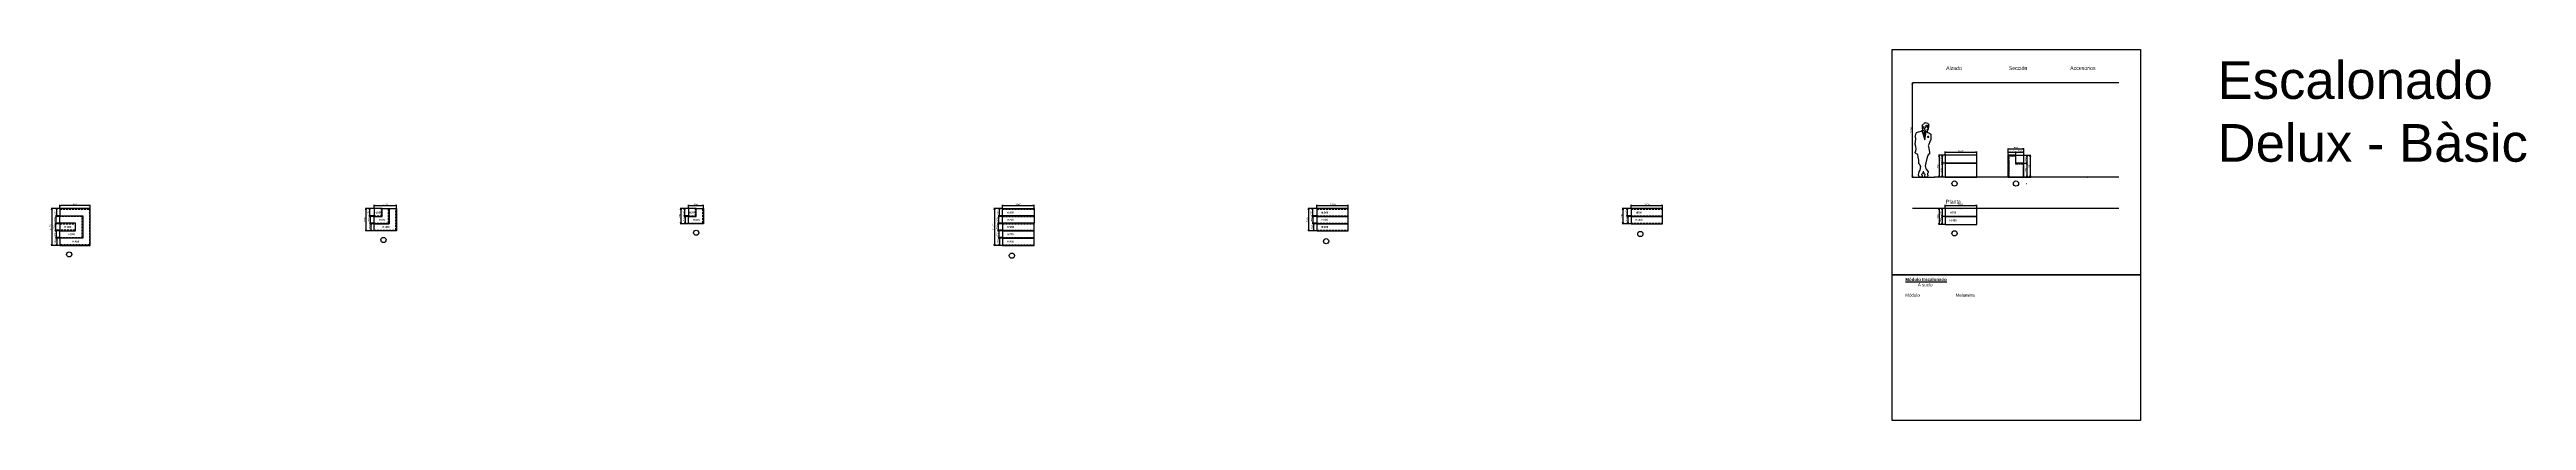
# Model space of a CAD drawing. Header units: millimetres. Extents: x -61063 to 17762, y -100319 to 2880.
# Drawn here: x -61063 to 17762, y -76697 to -64885 of the extents above; entities that cross this region are included whole.
import ezdxf

# ---------------------------------------------------------------- set-up
doc = ezdxf.new("R2010")
doc.units = ezdxf.units.MM
doc.header["$PDMODE"] = 35
doc.header["$PDSIZE"] = 5
doc.linetypes.add('DASHED2', pattern=[9.525, 6.35, -3.175])
doc.linetypes.add('Discontinua JB', pattern=[0.75, 0.5, -0.25])
doc.layers.add('1001 concep color Blau Fosc', color=7, linetype='Continuous', true_color=0x003e84)
for name, color, linetype in [('Cotas bloques dinámicos PM espacio', 10, 'Continuous'), ('Linea Capa Color 0000 JB', 7, 'Continuous'), ('Linea Capa Color 0008 Gris JB', 8, 'Continuous'), ('Linea Capa Color 0012 Vermell JB', 12, 'Continuous'), ('Linea Capa Color 0202 Lila Parets JB', 202, 'Continuous')]:
    doc.layers.add(name, color=color, linetype=linetype)
doc.styles.add('Helvetica Bold', font='HelveticaNeueLTCom-Md.ttf')
doc.styles.add('Helvetica Light', font='HelveticaNeueLTCom-Th.ttf')
doc.styles.add('Jordi Ava', font='Avant Garde MEdium BT.ttf')
doc.dimstyles.new('Jordi Ava 2015', dxfattribs={"dimtxt": 60, "dimasz": 40, "dimexe": 20, "dimexo": 20, "dimgap": 0.09, "dimtad": 1, "dimdec": 0, "dimzin": 0, "dimdsep": 46, "dimtxsty": 'Jordi Ava', "dimblk": 'CLOSED', "dimcen": 1.5, "dimclrd": 7, "dimclre": 7, "dimclrt": 256, "dimadec": 0, "dimazin": 0, "dimtfac": 0.05, "dimtdec": 0, "dimtofl": 0, "dimtmove": 0, "dimatfit": 3, "dimldrblk": 'CLOSED', "dimfxl": 90, "dimtolj": 1, "dimtzin": 0, "dimlwd": -1, "dimlwe": -1, "dimarcsym": 0})
doc.dimstyles.new('Jordi Ava Parets 2015', dxfattribs={"dimtxt": 60, "dimasz": 40, "dimexe": 20, "dimexo": 20, "dimgap": 0.09, "dimtad": 1, "dimdec": 0, "dimzin": 0, "dimdsep": 46, "dimtxsty": 'Jordi Ava', "dimblk": 'CLOSED', "dimcen": 1.5, "dimclrd": 7, "dimclre": 7, "dimclrt": 256, "dimadec": 0, "dimazin": 0, "dimtfac": 0.05, "dimtdec": 0, "dimtofl": 0, "dimtmove": 0, "dimatfit": 3, "dimldrblk": 'CLOSED', "dimfxl": 90, "dimtolj": 1, "dimtzin": 0, "dimlwd": -1, "dimlwe": -1, "dimarcsym": 0})

# ---------------------------------------------------------------- blocks, each defined once
blk = doc.blocks.new('_Closed')
at = {"color": 0, "linetype": 'ByBlock', "lineweight": -2}
for p, q in [((-1, 0.2), (0, 0)), ((-1, 0.2), (-1, -0.2)), ((0, 0), (-1, -0.2)), ((0, 0), (-1, 0))]:
    blk.add_line(p, q, dxfattribs=at)
blk = doc.blocks.new('*D1688')
at = {"layer": 'Defpoints', "color": 0, "ltscale": 10, "transparency": 16777216}
for p in [(82880, 104666), (82880, 104666), (82880, 101666)]:
    blk.add_point(p, dxfattribs=at)
at = {"layer": 'Linea Capa Color 0202 Lila Parets JB', "color": 7, "ltscale": 10, "transparency": 16777216}
blk.add_line((82880, 101706), (82880, 104626), dxfattribs=at)
at = {"layer": 'Linea Capa Color 0202 Lila Parets JB', "color": 7, "ltscale": 10, "transparency": 16777216, "xscale": 40, "yscale": 40, "zscale": 40}
for p, rotation in [((82880, 104666), 90), ((82880, 101666), 270)]:
    blk.add_blockref('_Closed', p, dxfattribs=dict(at, rotation=rotation))
at = {"layer": 'Linea Capa Color 0202 Lila Parets JB', "ltscale": 10, "transparency": 16777216, "insert": (82849, 103166), "char_height": 60, "attachment_point": 5, "rotation": 90, "style": 'Jordi Ava'}
blk.add_mtext('\\A1;3000', dxfattribs=at)
blk = doc.blocks.new('PM202307281029')
at = {"layer": 'Linea Capa Color 0008 Gris JB'}
h = blk.add_hatch(color=256, dxfattribs=at)
h.set_gradient(color1=(0, 127, 255), one_color=1, tint=1, name='INVCYLINDER')
h.paths.add_polyline_path([(349, 1345), (356, 1372), (371, 1391), (363, 1410), (386, 1439), (401, 1439), (414, 1421), (404, 1407), (404, 1391), (413, 1367), (418, 1361), (418, 1333), (394, 1190)])
at = {"layer": 'Linea Capa Color 0008 Gris JB', "linetype": 'Continuous'}
for p, q in [((310, 1485), (311, 1488)), ((316, 1459), (310, 1485)), ((356, 1372), (349, 1345)), ((371, 1391), (356, 1372)), ((386, 1439), (363, 1410)), ((363, 1410), (371, 1391)), ((401, 1439), (386, 1439)), ((418, 1415), (401, 1439)), ((418, 1398), (418, 1415)), ((427, 1385), (418, 1398))]:
    blk.add_line(p, q, dxfattribs=at)
for points in [[(333, 1510), (333, 1529), (317, 1540), (317, 1581), (317, 1627), (313, 1640), (329, 1667), (351, 1692)], [(370, 1559), (357, 1559), (346, 1603), (352, 1619), (357, 1618)], [(446, 1653), (438, 1651), (436, 1657), (463, 1645), (497, 1645), (517, 1637), (531, 1659), (514, 1694), (493, 1708), (403, 1729), (363, 1705)], [(370, 1603), (370, 1610)], [(441, 1649), (436, 1641), (428, 1632), (428, 1616), (409, 1575), (403, 1560), (382, 1560), (382, 1570)], [(455, 1597), (484, 1597), (485, 1607)], [(493, 1605), (488, 1607), (460, 1608)], [(479, 1596), (471, 1589), (462, 1597)], [(486, 1546), (487, 1538), (511, 1538), (511, 1561), (509, 1582)], [(512, 1591), (511, 1583), (506, 1588), (516, 1591)], [(519, 1600), (519, 1624)], [(435, 1461), (384, 1451), (349, 1481), (330, 1499), (294, 1478)], [(365, 1407), (351, 1390)], [(408, 1497), (395, 1512), (378, 1546)], [(414, 1421), (404, 1407), (404, 1391), (413, 1367), (420, 1358), (422, 1358)], [(424, 1486), (417, 1489)], [(418, 1333), (418, 1361)], [(427, 1385), (433, 1402)], [(439, 1451), (439, 1453), (436, 1464), (442, 1464)], [(439, 1456), (444, 1470), (481, 1470), (492, 1493), (494, 1506)], [(446, 1470), (444, 1456), (441, 1458)], [(503, 1535), (499, 1518), (473, 1523), (467, 1527)], [(490, 1510), (481, 1512)]]:
    blk.add_lwpolyline(points, dxfattribs=at)
at = {"layer": 'Linea Capa Color 0008 Gris JB'}
for points in [[(93, 775), (94, 789), (105, 840), (118, 894), (108, 981), (88, 1054), (108, 1212), (108, 1239), (94, 1287), (102, 1312), (120, 1401), (134, 1421), (196, 1440), (278, 1461), (294, 1478), (311, 1488), (310, 1485), (316, 1459), (394, 1190), (427, 1385), (433, 1402), (439, 1451), (449, 1453), (489, 1426), (525, 1413), (584, 1371), (592, 1204), (560, 1123), (520, 1044), (506, 995), (514, 973), (545, 794), (545, 742), (500, 713), (481, 661), (465, 596), (428, 460), (405, 351), (413, 335), (425, 265), (439, 262), (452, 251), (505, 175), (505, 148), (497, 127), (489, 129), (480, 116), (480, 89), (492, 50), (481, 12), (454, 0), (428, 0), (408, 0), (399, 7), (400, 45), (405, 86), (401, 97), (389, 107), (349, 173), (343, 172), (319, 93), (300, 93), (291, 84), (302, 73), (313, 40), (325, 20), (321, 0), (294, 0), (249, 0), (229, 7), (205, 45), (194, 54), (191, 80), (211, 176), (245, 229), (264, 343), (245, 376), (233, 390), (233, 408), (211, 422), (202, 431), (203, 476), (201, 495), (201, 544), (180, 634), (173, 728), (113, 751)], [(479, 1276), (495, 1276), (523, 1276), (528, 1285), (513, 1290), (513, 1306), (482, 1285)]]:
    blk.add_lwpolyline(points, close=True, dxfattribs=at)
at = {"layer": 'Linea Capa Color 0202 Lila Parets JB', "ltscale": 10}
blk.add_line((0, 0), (700, 0), dxfattribs=at)
for p in [(0, 0), (700, 0)]:
    blk.add_point(p, dxfattribs=at)
blk = doc.blocks.new('*D2596')
at = {"layer": 'Cotas bloques dinámicos PM espacio', "color": 7, "ltscale": 10, "transparency": 16777216}
for p, q in [((0, 720), (0, 820)), ((40, 800), (960, 800)), ((1000, 720), (1000, 820))]:
    blk.add_line(p, q, dxfattribs=at)
at = {"layer": 'Defpoints', "color": 0, "ltscale": 10, "transparency": 16777216}
for p in [(1000, 800), (0, 700), (1000, 700)]:
    blk.add_point(p, dxfattribs=at)
at = {"layer": 'Cotas bloques dinámicos PM espacio', "color": 7, "ltscale": 10, "transparency": 16777216, "xscale": 40, "yscale": 40, "zscale": 40, "rotation": 180}
blk.add_blockref('_Closed', (0, 800), dxfattribs=at)
at = {"layer": 'Cotas bloques dinámicos PM espacio', "color": 7, "ltscale": 10, "transparency": 16777216, "xscale": 40, "yscale": 40, "zscale": 40}
blk.add_blockref('_Closed', (1000, 800), dxfattribs=at)
at = {"layer": 'Cotas bloques dinámicos PM espacio', "ltscale": 10, "transparency": 16777216, "insert": (500, 831), "char_height": 60, "attachment_point": 5, "style": 'Jordi Ava'}
blk.add_mtext('\\A1;1000', dxfattribs=at)
blk = doc.blocks.new('*D2597')
at = {"layer": 'Cotas bloques dinámicos PM espacio', "color": 7, "ltscale": 10, "transparency": 16777216}
for p, q in [((-20, 700), (-220, 700)), ((-200, 660), (-200, 40)), ((-20, 0), (-220, 0))]:
    blk.add_line(p, q, dxfattribs=at)
at = {"layer": 'Defpoints', "color": 0, "ltscale": 10, "transparency": 16777216}
for p in [(0, 700), (0, 0), (-200, 0)]:
    blk.add_point(p, dxfattribs=at)
at = {"layer": 'Cotas bloques dinámicos PM espacio', "color": 7, "ltscale": 10, "transparency": 16777216, "xscale": 40, "yscale": 40, "zscale": 40}
for p, rotation in [((-200, 700), 90), ((-200, 0), 270)]:
    blk.add_blockref('_Closed', p, dxfattribs=dict(at, rotation=rotation))
at = {"layer": 'Cotas bloques dinámicos PM espacio', "ltscale": 10, "transparency": 16777216, "insert": (-231, 350), "char_height": 60, "attachment_point": 5, "rotation": 90, "style": 'Jordi Ava'}
blk.add_mtext('\\A1;700', dxfattribs=at)
blk = doc.blocks.new('*D2598')
at = {"layer": 'Cotas bloques dinámicos PM espacio', "color": 7, "ltscale": 10, "transparency": 16777216}
for p, q in [((-20, 700), (-120, 700)), ((-20, 450), (-120, 450)), ((-100, 660), (-100, 490))]:
    blk.add_line(p, q, dxfattribs=at)
at = {"layer": 'Defpoints', "color": 0, "ltscale": 10, "transparency": 16777216}
for p in [(-100, 450), (0, 700), (0, 450)]:
    blk.add_point(p, dxfattribs=at)
at = {"layer": 'Cotas bloques dinámicos PM espacio', "color": 7, "ltscale": 10, "transparency": 16777216, "xscale": 40, "yscale": 40, "zscale": 40}
for p, rotation in [((-100, 700), 90), ((-100, 450), 270)]:
    blk.add_blockref('_Closed', p, dxfattribs=dict(at, rotation=rotation))
at = {"layer": 'Cotas bloques dinámicos PM espacio', "ltscale": 10, "transparency": 16777216, "insert": (-131, 575), "char_height": 60, "attachment_point": 5, "rotation": 90, "style": 'Jordi Ava'}
blk.add_mtext('\\A1;250', dxfattribs=at)
blk = doc.blocks.new('*D2559')
at = {"layer": 'Cotas bloques dinámicos PM espacio', "color": 7, "ltscale": 10, "transparency": 16777216}
for p, q in [((163371, 24837), (163271, 24837)), ((163291, 24797), (163291, 24427)), ((163371, 24387), (163271, 24387))]:
    blk.add_line(p, q, dxfattribs=at)
at = {"layer": 'Defpoints', "color": 0, "ltscale": 10, "transparency": 16777216}
for p in [(163391, 24837), (163291, 24387), (163391, 24387)]:
    blk.add_point(p, dxfattribs=at)
at = {"layer": 'Cotas bloques dinámicos PM espacio', "color": 7, "ltscale": 10, "transparency": 16777216, "xscale": 40, "yscale": 40, "zscale": 40}
for p, rotation in [((163291, 24837), 90), ((163291, 24387), 270)]:
    blk.add_blockref('_Closed', p, dxfattribs=dict(at, rotation=rotation))
at = {"layer": 'Cotas bloques dinámicos PM espacio', "ltscale": 10, "transparency": 16777216, "insert": (163260, 24612), "char_height": 60, "attachment_point": 5, "rotation": 90, "style": 'Jordi Ava'}
blk.add_mtext('\\A1;450', dxfattribs=at)
blk = doc.blocks.new('*D3314')
at = {"layer": 'Cotas bloques dinámicos PM espacio', "color": 7, "ltscale": 10, "transparency": 16777216}
for p, q in [((0, 20), (0, 120)), ((40, 100), (960, 100)), ((1000, 20), (1000, 120))]:
    blk.add_line(p, q, dxfattribs=at)
at = {"layer": 'Defpoints', "color": 0, "ltscale": 10, "transparency": 16777216}
for p in [(0, 0), (1000, 100), (1000, 0)]:
    blk.add_point(p, dxfattribs=at)
at = {"layer": 'Cotas bloques dinámicos PM espacio', "color": 7, "ltscale": 10, "transparency": 16777216, "xscale": 40, "yscale": 40, "zscale": 40, "rotation": 180}
blk.add_blockref('_Closed', (0, 100), dxfattribs=at)
at = {"layer": 'Cotas bloques dinámicos PM espacio', "color": 7, "ltscale": 10, "transparency": 16777216, "xscale": 40, "yscale": 40, "zscale": 40}
blk.add_blockref('_Closed', (1000, 100), dxfattribs=at)
at = {"layer": 'Cotas bloques dinámicos PM espacio', "ltscale": 10, "transparency": 16777216, "insert": (500, 131), "char_height": 60, "attachment_point": 5, "style": 'Jordi Ava'}
blk.add_mtext('\\A1;1000', dxfattribs=at)
blk = doc.blocks.new('*D3315')
at = {"layer": 'Cotas bloques dinámicos PM espacio', "color": 7, "ltscale": 10, "transparency": 16777216}
for p, q in [((-20, 0), (-220, 0)), ((-20, -500), (-220, -500)), ((-200, -40), (-200, -460))]:
    blk.add_line(p, q, dxfattribs=at)
at = {"layer": 'Defpoints', "color": 0, "ltscale": 10, "transparency": 16777216}
for p in [(0, 0), (-200, -500), (0, -500)]:
    blk.add_point(p, dxfattribs=at)
at = {"layer": 'Cotas bloques dinámicos PM espacio', "color": 7, "ltscale": 10, "transparency": 16777216, "xscale": 40, "yscale": 40, "zscale": 40}
for p, rotation in [((-200, 0), 90), ((-200, -500), 270)]:
    blk.add_blockref('_Closed', p, dxfattribs=dict(at, rotation=rotation))
at = {"layer": 'Cotas bloques dinámicos PM espacio', "ltscale": 10, "transparency": 16777216, "insert": (-231, -250), "char_height": 60, "attachment_point": 5, "rotation": 90, "style": 'Jordi Ava'}
blk.add_mtext('\\A1;500', dxfattribs=at)
blk = doc.blocks.new('*D3316')
at = {"layer": 'Cotas bloques dinámicos PM espacio', "color": 7, "ltscale": 10, "transparency": 16777216}
for p, q in [((-20, 0), (-123, 0)), ((-20, -250), (-123, -250)), ((-103, -40), (-103, -210))]:
    blk.add_line(p, q, dxfattribs=at)
at = {"layer": 'Defpoints', "color": 0, "ltscale": 10, "transparency": 16777216}
for p in [(0, 0), (-103, -250), (0, -250)]:
    blk.add_point(p, dxfattribs=at)
at = {"layer": 'Cotas bloques dinámicos PM espacio', "color": 7, "ltscale": 10, "transparency": 16777216, "xscale": 40, "yscale": 40, "zscale": 40}
for p, rotation in [((-103, 0), 90), ((-103, -250), 270)]:
    blk.add_blockref('_Closed', p, dxfattribs=dict(at, rotation=rotation))
at = {"layer": 'Cotas bloques dinámicos PM espacio', "ltscale": 10, "transparency": 16777216, "insert": (-134, -125), "char_height": 60, "attachment_point": 5, "rotation": 90, "style": 'Jordi Ava'}
blk.add_mtext('\\A1;250', dxfattribs=at)
blk = doc.blocks.new('*D3317')
at = {"layer": 'Cotas bloques dinámicos PM espacio', "color": 7, "ltscale": 10, "transparency": 16777216}
for p, q in [((-20, -250), (-123, -250)), ((-20, -500), (-123, -500)), ((-103, -290), (-103, -460))]:
    blk.add_line(p, q, dxfattribs=at)
at = {"layer": 'Defpoints', "color": 0, "ltscale": 10, "transparency": 16777216}
for p in [(-103, -500), (0, -250), (0, -500)]:
    blk.add_point(p, dxfattribs=at)
at = {"layer": 'Cotas bloques dinámicos PM espacio', "color": 7, "ltscale": 10, "transparency": 16777216, "xscale": 40, "yscale": 40, "zscale": 40}
for p, rotation in [((-103, -250), 90), ((-103, -500), 270)]:
    blk.add_blockref('_Closed', p, dxfattribs=dict(at, rotation=rotation))
at = {"layer": 'Cotas bloques dinámicos PM espacio', "ltscale": 10, "transparency": 16777216, "insert": (-134, -375), "char_height": 60, "attachment_point": 5, "rotation": 90, "style": 'Jordi Ava'}
blk.add_mtext('\\A1;250', dxfattribs=at)
blk = doc.blocks.new('*D3384')
at = {"layer": 'Cotas bloques dinámicos PM espacio', "color": 7, "ltscale": 10, "transparency": 16777216}
for p, q in [((0, 720), (0, 820)), ((40, 800), (210, 800)), ((250, 720), (250, 820))]:
    blk.add_line(p, q, dxfattribs=at)
at = {"layer": 'Defpoints', "color": 0, "ltscale": 10, "transparency": 16777216}
for p in [(250, 800), (0, 700), (250, 700)]:
    blk.add_point(p, dxfattribs=at)
at = {"layer": 'Cotas bloques dinámicos PM espacio', "color": 7, "ltscale": 10, "transparency": 16777216, "xscale": 40, "yscale": 40, "zscale": 40, "rotation": 180}
blk.add_blockref('_Closed', (0, 800), dxfattribs=at)
at = {"layer": 'Cotas bloques dinámicos PM espacio', "color": 7, "ltscale": 10, "transparency": 16777216, "xscale": 40, "yscale": 40, "zscale": 40}
blk.add_blockref('_Closed', (250, 800), dxfattribs=at)
at = {"layer": 'Cotas bloques dinámicos PM espacio', "ltscale": 10, "transparency": 16777216, "insert": (125, 831), "char_height": 60, "attachment_point": 5, "style": 'Jordi Ava'}
blk.add_mtext('\\A1;250', dxfattribs=at)
blk = doc.blocks.new('*D3385')
at = {"layer": 'Cotas bloques dinámicos PM espacio', "color": 7, "ltscale": 10, "transparency": 16777216}
for p, q in [((270, 700), (720, 700)), ((520, 0), (720, 0)), ((700, 660), (700, 40))]:
    blk.add_line(p, q, dxfattribs=at)
at = {"layer": 'Defpoints', "color": 0, "ltscale": 10, "transparency": 16777216}
for p in [(250, 700), (500, 0), (700, 0)]:
    blk.add_point(p, dxfattribs=at)
at = {"layer": 'Cotas bloques dinámicos PM espacio', "color": 7, "ltscale": 10, "transparency": 16777216, "xscale": 40, "yscale": 40, "zscale": 40}
for p, rotation in [((700, 700), 90), ((700, 0), 270)]:
    blk.add_blockref('_Closed', p, dxfattribs=dict(at, rotation=rotation))
at = {"layer": 'Cotas bloques dinámicos PM espacio', "ltscale": 10, "transparency": 16777216, "insert": (669, 350), "char_height": 60, "attachment_point": 5, "rotation": 90, "style": 'Jordi Ava'}
blk.add_mtext('\\A1;700', dxfattribs=at)
blk = doc.blocks.new('*D3386')
at = {"layer": 'Cotas bloques dinámicos PM espacio', "color": 7, "ltscale": 10, "transparency": 16777216}
for p, q in [((270, 700), (620, 700)), ((520, 450), (620, 450)), ((600, 660), (600, 490))]:
    blk.add_line(p, q, dxfattribs=at)
at = {"layer": 'Defpoints', "color": 0, "ltscale": 10, "transparency": 16777216}
for p in [(250, 700), (500, 450), (600, 450)]:
    blk.add_point(p, dxfattribs=at)
at = {"layer": 'Cotas bloques dinámicos PM espacio', "color": 7, "ltscale": 10, "transparency": 16777216, "xscale": 40, "yscale": 40, "zscale": 40}
for p, rotation in [((600, 700), 90), ((600, 450), 270)]:
    blk.add_blockref('_Closed', p, dxfattribs=dict(at, rotation=rotation))
at = {"layer": 'Cotas bloques dinámicos PM espacio', "ltscale": 10, "transparency": 16777216, "insert": (569, 575), "char_height": 60, "attachment_point": 5, "rotation": 90, "style": 'Jordi Ava'}
blk.add_mtext('\\A1;250', dxfattribs=at)
blk = doc.blocks.new('*D3387')
at = {"layer": 'Cotas bloques dinámicos PM espacio', "color": 7, "ltscale": 10, "transparency": 16777216}
for p, q in [((520, 450), (620, 450)), ((520, 0), (620, 0)), ((600, 410), (600, 40))]:
    blk.add_line(p, q, dxfattribs=at)
at = {"layer": 'Defpoints', "color": 0, "ltscale": 10, "transparency": 16777216}
for p in [(500, 450), (500, 0), (600, 0)]:
    blk.add_point(p, dxfattribs=at)
at = {"layer": 'Cotas bloques dinámicos PM espacio', "color": 7, "ltscale": 10, "transparency": 16777216, "xscale": 40, "yscale": 40, "zscale": 40}
for p, rotation in [((600, 450), 90), ((600, 0), 270)]:
    blk.add_blockref('_Closed', p, dxfattribs=dict(at, rotation=rotation))
at = {"layer": 'Cotas bloques dinámicos PM espacio', "ltscale": 10, "transparency": 16777216, "insert": (569, 225), "char_height": 60, "attachment_point": 5, "rotation": 90, "style": 'Jordi Ava'}
blk.add_mtext('\\A1;450', dxfattribs=at)
blk = doc.blocks.new('*D3388')
at = {"layer": 'Cotas bloques dinámicos PM espacio', "color": 7, "ltscale": 10, "transparency": 16777216}
for p, q in [((250, 720), (250, 820)), ((290, 800), (460, 800)), ((500, 470), (500, 820))]:
    blk.add_line(p, q, dxfattribs=at)
at = {"layer": 'Defpoints', "color": 0, "ltscale": 10, "transparency": 16777216}
for p in [(500, 800), (250, 700), (500, 450)]:
    blk.add_point(p, dxfattribs=at)
at = {"layer": 'Cotas bloques dinámicos PM espacio', "color": 7, "ltscale": 10, "transparency": 16777216, "xscale": 40, "yscale": 40, "zscale": 40, "rotation": 180}
blk.add_blockref('_Closed', (250, 800), dxfattribs=at)
at = {"layer": 'Cotas bloques dinámicos PM espacio', "color": 7, "ltscale": 10, "transparency": 16777216, "xscale": 40, "yscale": 40, "zscale": 40}
blk.add_blockref('_Closed', (500, 800), dxfattribs=at)
at = {"layer": 'Cotas bloques dinámicos PM espacio', "ltscale": 10, "transparency": 16777216, "insert": (375, 831), "char_height": 60, "attachment_point": 5, "style": 'Jordi Ava'}
blk.add_mtext('\\A1;250', dxfattribs=at)
blk = doc.blocks.new('*D3389')
at = {"layer": 'Cotas bloques dinámicos PM espacio', "color": 7, "ltscale": 10, "transparency": 16777216}
for p, q in [((0, 720), (0, 920)), ((40, 900), (460, 900)), ((500, 470), (500, 920))]:
    blk.add_line(p, q, dxfattribs=at)
at = {"layer": 'Defpoints', "color": 0, "ltscale": 10, "transparency": 16777216}
for p in [(500, 900), (0, 700), (500, 450)]:
    blk.add_point(p, dxfattribs=at)
at = {"layer": 'Cotas bloques dinámicos PM espacio', "color": 7, "ltscale": 10, "transparency": 16777216, "xscale": 40, "yscale": 40, "zscale": 40, "rotation": 180}
blk.add_blockref('_Closed', (0, 900), dxfattribs=at)
at = {"layer": 'Cotas bloques dinámicos PM espacio', "color": 7, "ltscale": 10, "transparency": 16777216, "xscale": 40, "yscale": 40, "zscale": 40}
blk.add_blockref('_Closed', (500, 900), dxfattribs=at)
at = {"layer": 'Cotas bloques dinámicos PM espacio', "ltscale": 10, "transparency": 16777216, "insert": (250, 931), "char_height": 60, "attachment_point": 5, "style": 'Jordi Ava'}
blk.add_mtext('\\A1;500', dxfattribs=at)
blk = doc.blocks.new('*D3256')
at = {"layer": 'Cotas bloques dinámicos PM espacio', "color": 7, "ltscale": 10, "transparency": 16777216}
for p, q in [((0, 20), (0, 120)), ((40, 100), (960, 100)), ((1000, 20), (1000, 120))]:
    blk.add_line(p, q, dxfattribs=at)
at = {"layer": 'Defpoints', "color": 0, "ltscale": 10, "transparency": 16777216}
for p in [(0, 0), (1000, 100), (1000, 0)]:
    blk.add_point(p, dxfattribs=at)
at = {"layer": 'Cotas bloques dinámicos PM espacio', "color": 7, "ltscale": 10, "transparency": 16777216, "xscale": 40, "yscale": 40, "zscale": 40, "rotation": 180}
blk.add_blockref('_Closed', (0, 100), dxfattribs=at)
at = {"layer": 'Cotas bloques dinámicos PM espacio', "color": 7, "ltscale": 10, "transparency": 16777216, "xscale": 40, "yscale": 40, "zscale": 40}
blk.add_blockref('_Closed', (1000, 100), dxfattribs=at)
at = {"layer": 'Cotas bloques dinámicos PM espacio', "ltscale": 10, "transparency": 16777216, "insert": (500, 131), "char_height": 60, "attachment_point": 5, "style": 'Jordi Ava'}
blk.add_mtext('\\A1;1000', dxfattribs=at)
blk = doc.blocks.new('*D3257')
at = {"layer": 'Cotas bloques dinámicos PM espacio', "color": 7, "ltscale": 10, "transparency": 16777216}
for p, q in [((-20, 0), (-280, 0)), ((-20, -480), (-280, -480)), ((-260, -40), (-260, -440))]:
    blk.add_line(p, q, dxfattribs=at)
at = {"layer": 'Defpoints', "color": 0, "ltscale": 10, "transparency": 16777216}
for p in [(0, 0), (-260, -480), (0, -480)]:
    blk.add_point(p, dxfattribs=at)
at = {"layer": 'Cotas bloques dinámicos PM espacio', "color": 7, "ltscale": 10, "transparency": 16777216, "xscale": 40, "yscale": 40, "zscale": 40}
for p, rotation in [((-260, 0), 90), ((-260, -480), 270)]:
    blk.add_blockref('_Closed', p, dxfattribs=dict(at, rotation=rotation))
at = {"layer": 'Cotas bloques dinámicos PM espacio', "ltscale": 10, "transparency": 16777216, "insert": (-291, -240), "char_height": 60, "attachment_point": 5, "rotation": 90, "style": 'Jordi Ava'}
blk.add_mtext('\\A1;480', dxfattribs=at)
blk = doc.blocks.new('*D3258')
at = {"layer": 'Cotas bloques dinámicos PM espacio', "color": 7, "ltscale": 10, "transparency": 16777216}
for p, q in [((-20, 0), (-143, 0)), ((-20, -250), (-143, -250)), ((-123, -40), (-123, -210))]:
    blk.add_line(p, q, dxfattribs=at)
at = {"layer": 'Defpoints', "color": 0, "ltscale": 10, "transparency": 16777216}
for p in [(0, 0), (-123, -250), (0, -250)]:
    blk.add_point(p, dxfattribs=at)
at = {"layer": 'Cotas bloques dinámicos PM espacio', "color": 7, "ltscale": 10, "transparency": 16777216, "xscale": 40, "yscale": 40, "zscale": 40}
for p, rotation in [((-123, 0), 90), ((-123, -250), 270)]:
    blk.add_blockref('_Closed', p, dxfattribs=dict(at, rotation=rotation))
at = {"layer": 'Cotas bloques dinámicos PM espacio', "ltscale": 10, "transparency": 16777216, "insert": (-154, -125), "char_height": 60, "attachment_point": 5, "rotation": 90, "style": 'Jordi Ava'}
blk.add_mtext('\\A1;250', dxfattribs=at)
blk = doc.blocks.new('*D3259')
at = {"layer": 'Cotas bloques dinámicos PM espacio', "color": 7, "ltscale": 10, "transparency": 16777216}
for p, q in [((-20, -230), (-123, -230)), ((-20, -480), (-123, -480)), ((-103, -270), (-103, -440))]:
    blk.add_line(p, q, dxfattribs=at)
at = {"layer": 'Defpoints', "color": 0, "ltscale": 10, "transparency": 16777216}
for p in [(-103, -480), (0, -230), (0, -480)]:
    blk.add_point(p, dxfattribs=at)
at = {"layer": 'Cotas bloques dinámicos PM espacio', "color": 7, "ltscale": 10, "transparency": 16777216, "xscale": 40, "yscale": 40, "zscale": 40}
for p, rotation in [((-103, -230), 90), ((-103, -480), 270)]:
    blk.add_blockref('_Closed', p, dxfattribs=dict(at, rotation=rotation))
at = {"layer": 'Cotas bloques dinámicos PM espacio', "ltscale": 10, "transparency": 16777216, "insert": (-134, -355), "char_height": 60, "attachment_point": 5, "rotation": 90, "style": 'Jordi Ava'}
blk.add_mtext('\\A1;250', dxfattribs=at)
blk = doc.blocks.new('*D3260')
at = {"layer": 'Cotas bloques dinámicos PM espacio', "color": 7, "ltscale": 10, "transparency": 16777216}
for p, q in [((0, 20), (0, 120)), ((40, 100), (960, 100)), ((1000, 20), (1000, 120))]:
    blk.add_line(p, q, dxfattribs=at)
at = {"layer": 'Defpoints', "color": 0, "ltscale": 10, "transparency": 16777216}
for p in [(0, 0), (1000, 100), (1000, 0)]:
    blk.add_point(p, dxfattribs=at)
at = {"layer": 'Cotas bloques dinámicos PM espacio', "color": 7, "ltscale": 10, "transparency": 16777216, "xscale": 40, "yscale": 40, "zscale": 40, "rotation": 180}
blk.add_blockref('_Closed', (0, 100), dxfattribs=at)
at = {"layer": 'Cotas bloques dinámicos PM espacio', "color": 7, "ltscale": 10, "transparency": 16777216, "xscale": 40, "yscale": 40, "zscale": 40}
blk.add_blockref('_Closed', (1000, 100), dxfattribs=at)
at = {"layer": 'Cotas bloques dinámicos PM espacio', "ltscale": 10, "transparency": 16777216, "insert": (500, 131), "char_height": 60, "attachment_point": 5, "style": 'Jordi Ava'}
blk.add_mtext('\\A1;1000', dxfattribs=at)
blk = doc.blocks.new('*D3261')
at = {"layer": 'Cotas bloques dinámicos PM espacio', "color": 7, "ltscale": 10, "transparency": 16777216}
for p, q in [((-20, 0), (-280, 0)), ((-20, -710), (-280, -710)), ((-260, -40), (-260, -670))]:
    blk.add_line(p, q, dxfattribs=at)
at = {"layer": 'Defpoints', "color": 0, "ltscale": 10, "transparency": 16777216}
for p in [(0, 0), (-260, -710), (0, -710)]:
    blk.add_point(p, dxfattribs=at)
at = {"layer": 'Cotas bloques dinámicos PM espacio', "color": 7, "ltscale": 10, "transparency": 16777216, "xscale": 40, "yscale": 40, "zscale": 40}
for p, rotation in [((-260, 0), 90), ((-260, -710), 270)]:
    blk.add_blockref('_Closed', p, dxfattribs=dict(at, rotation=rotation))
at = {"layer": 'Cotas bloques dinámicos PM espacio', "ltscale": 10, "transparency": 16777216, "insert": (-291, -355), "char_height": 60, "attachment_point": 5, "rotation": 90, "style": 'Jordi Ava'}
blk.add_mtext('\\A1;710', dxfattribs=at)
blk = doc.blocks.new('*D3262')
at = {"layer": 'Cotas bloques dinámicos PM espacio', "color": 7, "ltscale": 10, "transparency": 16777216}
for p, q in [((-20, 0), (-163, 0)), ((-20, -250), (-163, -250)), ((-143, -40), (-143, -210))]:
    blk.add_line(p, q, dxfattribs=at)
at = {"layer": 'Defpoints', "color": 0, "ltscale": 10, "transparency": 16777216}
for p in [(0, 0), (-143, -250), (0, -250)]:
    blk.add_point(p, dxfattribs=at)
at = {"layer": 'Cotas bloques dinámicos PM espacio', "color": 7, "ltscale": 10, "transparency": 16777216, "xscale": 40, "yscale": 40, "zscale": 40}
for p, rotation in [((-143, 0), 90), ((-143, -250), 270)]:
    blk.add_blockref('_Closed', p, dxfattribs=dict(at, rotation=rotation))
at = {"layer": 'Cotas bloques dinámicos PM espacio', "ltscale": 10, "transparency": 16777216, "insert": (-174, -125), "char_height": 60, "attachment_point": 5, "rotation": 90, "style": 'Jordi Ava'}
blk.add_mtext('\\A1;250', dxfattribs=at)
blk = doc.blocks.new('*D3263')
at = {"layer": 'Cotas bloques dinámicos PM espacio', "color": 7, "ltscale": 10, "transparency": 16777216}
for p, q in [((-20, -230), (-143, -230)), ((-20, -480), (-143, -480)), ((-123, -270), (-123, -440))]:
    blk.add_line(p, q, dxfattribs=at)
at = {"layer": 'Defpoints', "color": 0, "ltscale": 10, "transparency": 16777216}
for p in [(-123, -480), (0, -230), (0, -480)]:
    blk.add_point(p, dxfattribs=at)
at = {"layer": 'Cotas bloques dinámicos PM espacio', "color": 7, "ltscale": 10, "transparency": 16777216, "xscale": 40, "yscale": 40, "zscale": 40}
for p, rotation in [((-123, -230), 90), ((-123, -480), 270)]:
    blk.add_blockref('_Closed', p, dxfattribs=dict(at, rotation=rotation))
at = {"layer": 'Cotas bloques dinámicos PM espacio', "ltscale": 10, "transparency": 16777216, "insert": (-154, -355), "char_height": 60, "attachment_point": 5, "rotation": 90, "style": 'Jordi Ava'}
blk.add_mtext('\\A1;250', dxfattribs=at)
blk = doc.blocks.new('*D3211')
at = {"layer": 'Cotas bloques dinámicos PM espacio', "color": 7, "ltscale": 10, "transparency": 16777216}
for p, q in [((193371, 22927), (193268, 22927)), ((193288, 22887), (193288, 22717)), ((193371, 22677), (193268, 22677))]:
    blk.add_line(p, q, dxfattribs=at)
at = {"layer": 'Defpoints', "color": 0, "ltscale": 10, "transparency": 16777216}
for p in [(193391, 22927), (193288, 22677), (193391, 22677)]:
    blk.add_point(p, dxfattribs=at)
at = {"layer": 'Cotas bloques dinámicos PM espacio', "color": 7, "ltscale": 10, "transparency": 16777216, "xscale": 40, "yscale": 40, "zscale": 40}
for p, rotation in [((193288, 22927), 90), ((193288, 22677), 270)]:
    blk.add_blockref('_Closed', p, dxfattribs=dict(at, rotation=rotation))
at = {"layer": 'Cotas bloques dinámicos PM espacio', "ltscale": 10, "transparency": 16777216, "insert": (193257, 22802), "char_height": 60, "attachment_point": 5, "rotation": 90, "style": 'Jordi Ava'}
blk.add_mtext('\\A1;250', dxfattribs=at)
blk = doc.blocks.new('*D3264')
at = {"layer": 'Cotas bloques dinámicos PM espacio', "color": 7, "ltscale": 10, "transparency": 16777216}
for p, q in [((0, 20), (0, 120)), ((40, 100), (960, 100)), ((1000, 20), (1000, 120))]:
    blk.add_line(p, q, dxfattribs=at)
at = {"layer": 'Defpoints', "color": 0, "ltscale": 10, "transparency": 16777216}
for p in [(0, 0), (1000, 100), (1000, 0)]:
    blk.add_point(p, dxfattribs=at)
at = {"layer": 'Cotas bloques dinámicos PM espacio', "color": 7, "ltscale": 10, "transparency": 16777216, "xscale": 40, "yscale": 40, "zscale": 40, "rotation": 180}
blk.add_blockref('_Closed', (0, 100), dxfattribs=at)
at = {"layer": 'Cotas bloques dinámicos PM espacio', "color": 7, "ltscale": 10, "transparency": 16777216, "xscale": 40, "yscale": 40, "zscale": 40}
blk.add_blockref('_Closed', (1000, 100), dxfattribs=at)
at = {"layer": 'Cotas bloques dinámicos PM espacio', "ltscale": 10, "transparency": 16777216, "insert": (500, 131), "char_height": 60, "attachment_point": 5, "style": 'Jordi Ava'}
blk.add_mtext('\\A1;1000', dxfattribs=at)
blk = doc.blocks.new('*D3265')
at = {"layer": 'Cotas bloques dinámicos PM espacio', "color": 7, "ltscale": 10, "transparency": 16777216}
for p, q in [((-20, 0), (-280, 0)), ((-260, -40), (-260, -1130)), ((-20, -1170), (-280, -1170))]:
    blk.add_line(p, q, dxfattribs=at)
at = {"layer": 'Defpoints', "color": 0, "ltscale": 10, "transparency": 16777216}
for p in [(0, 0), (-260, -1170), (0, -1170)]:
    blk.add_point(p, dxfattribs=at)
at = {"layer": 'Cotas bloques dinámicos PM espacio', "color": 7, "ltscale": 10, "transparency": 16777216, "xscale": 40, "yscale": 40, "zscale": 40}
for p, rotation in [((-260, 0), 90), ((-260, -1170), 270)]:
    blk.add_blockref('_Closed', p, dxfattribs=dict(at, rotation=rotation))
at = {"layer": 'Cotas bloques dinámicos PM espacio', "ltscale": 10, "transparency": 16777216, "insert": (-291, -585), "char_height": 60, "attachment_point": 5, "rotation": 90, "style": 'Jordi Ava'}
blk.add_mtext('\\A1;1170', dxfattribs=at)
blk = doc.blocks.new('*D3266')
at = {"layer": 'Cotas bloques dinámicos PM espacio', "color": 7, "ltscale": 10, "transparency": 16777216}
for p, q in [((-20, -460), (-163, -460)), ((-20, -710), (-163, -710)), ((-143, -500), (-143, -670))]:
    blk.add_line(p, q, dxfattribs=at)
at = {"layer": 'Defpoints', "color": 0, "ltscale": 10, "transparency": 16777216}
for p in [(-143, -710), (0, -460), (0, -710)]:
    blk.add_point(p, dxfattribs=at)
at = {"layer": 'Cotas bloques dinámicos PM espacio', "color": 7, "ltscale": 10, "transparency": 16777216, "xscale": 40, "yscale": 40, "zscale": 40}
for p, rotation in [((-143, -460), 90), ((-143, -710), 270)]:
    blk.add_blockref('_Closed', p, dxfattribs=dict(at, rotation=rotation))
at = {"layer": 'Cotas bloques dinámicos PM espacio', "ltscale": 10, "transparency": 16777216, "insert": (-174, -585), "char_height": 60, "attachment_point": 5, "rotation": 90, "style": 'Jordi Ava'}
blk.add_mtext('\\A1;250', dxfattribs=at)
blk = doc.blocks.new('*D3267')
at = {"layer": 'Cotas bloques dinámicos PM espacio', "color": 7, "ltscale": 10, "transparency": 16777216}
for p, q in [((-20, -690), (-143, -690)), ((-123, -730), (-123, -900)), ((-20, -940), (-143, -940))]:
    blk.add_line(p, q, dxfattribs=at)
at = {"layer": 'Defpoints', "color": 0, "ltscale": 10, "transparency": 16777216}
for p in [(0, -690), (-123, -940), (0, -940)]:
    blk.add_point(p, dxfattribs=at)
at = {"layer": 'Cotas bloques dinámicos PM espacio', "color": 7, "ltscale": 10, "transparency": 16777216, "xscale": 40, "yscale": 40, "zscale": 40}
for p, rotation in [((-123, -690), 90), ((-123, -940), 270)]:
    blk.add_blockref('_Closed', p, dxfattribs=dict(at, rotation=rotation))
at = {"layer": 'Cotas bloques dinámicos PM espacio', "ltscale": 10, "transparency": 16777216, "insert": (-154, -815), "char_height": 60, "attachment_point": 5, "rotation": 90, "style": 'Jordi Ava'}
blk.add_mtext('\\A1;250', dxfattribs=at)
blk = doc.blocks.new('*D3213')
at = {"layer": 'Cotas bloques dinámicos PM espacio', "color": 7, "ltscale": 10, "transparency": 16777216}
for p, q in [((197371, 22467), (197268, 22467)), ((197371, 22217), (197268, 22217)), ((197288, 22427), (197288, 22257))]:
    blk.add_line(p, q, dxfattribs=at)
at = {"layer": 'Defpoints', "color": 0, "ltscale": 10, "transparency": 16777216}
for p in [(197288, 22217), (197391, 22467), (197391, 22217)]:
    blk.add_point(p, dxfattribs=at)
at = {"layer": 'Cotas bloques dinámicos PM espacio', "color": 7, "ltscale": 10, "transparency": 16777216, "xscale": 40, "yscale": 40, "zscale": 40}
for p, rotation in [((197288, 22467), 90), ((197288, 22217), 270)]:
    blk.add_blockref('_Closed', p, dxfattribs=dict(at, rotation=rotation))
at = {"layer": 'Cotas bloques dinámicos PM espacio', "ltscale": 10, "transparency": 16777216, "insert": (197257, 22342), "char_height": 60, "attachment_point": 5, "rotation": 90, "style": 'Jordi Ava'}
blk.add_mtext('\\A1;250', dxfattribs=at)
blk = doc.blocks.new('*D3268')
at = {"layer": 'Cotas bloques dinámicos PM espacio', "color": 7, "ltscale": 10, "transparency": 16777216}
for p, q in [((-20, -230), (-143, -230)), ((-20, -480), (-143, -480)), ((-123, -440), (-123, -270))]:
    blk.add_line(p, q, dxfattribs=at)
at = {"layer": 'Defpoints', "color": 0, "ltscale": 10, "transparency": 16777216}
for p in [(-123, -230), (0, -230), (0, -480)]:
    blk.add_point(p, dxfattribs=at)
at = {"layer": 'Cotas bloques dinámicos PM espacio', "color": 7, "ltscale": 10, "transparency": 16777216, "xscale": 40, "yscale": 40, "zscale": 40}
for p, rotation in [((-123, -230), 90), ((-123, -480), 270)]:
    blk.add_blockref('_Closed', p, dxfattribs=dict(at, rotation=rotation))
at = {"layer": 'Cotas bloques dinámicos PM espacio', "ltscale": 10, "transparency": 16777216, "insert": (-154, -355), "char_height": 60, "attachment_point": 5, "rotation": 90, "style": 'Jordi Ava'}
blk.add_mtext('\\A1;250', dxfattribs=at)
blk = doc.blocks.new('*D3269')
at = {"layer": 'Cotas bloques dinámicos PM espacio', "color": 7, "ltscale": 10, "transparency": 16777216}
for p, q in [((-20, 0), (-123, 0)), ((-20, -250), (-123, -250)), ((-103, -210), (-103, -40))]:
    blk.add_line(p, q, dxfattribs=at)
at = {"layer": 'Defpoints', "color": 0, "ltscale": 10, "transparency": 16777216}
for p in [(-103, 0), (0, 0), (0, -250)]:
    blk.add_point(p, dxfattribs=at)
at = {"layer": 'Cotas bloques dinámicos PM espacio', "color": 7, "ltscale": 10, "transparency": 16777216, "xscale": 40, "yscale": 40, "zscale": 40}
for p, rotation in [((-103, 0), 90), ((-103, -250), 270)]:
    blk.add_blockref('_Closed', p, dxfattribs=dict(at, rotation=rotation))
at = {"layer": 'Cotas bloques dinámicos PM espacio', "ltscale": 10, "transparency": 16777216, "insert": (-134, -125), "char_height": 60, "attachment_point": 5, "rotation": 90, "style": 'Jordi Ava'}
blk.add_mtext('\\A1;250', dxfattribs=at)
blk = doc.blocks.new('*D3148')
at = {"layer": 'Cotas bloques dinámicos PM espacio', "color": 7, "ltscale": 10, "transparency": 16777216}
for p, q in [((187513, 28891), (187513, 28991)), ((187553, 28971), (188183, 28971)), ((188223, 28891), (188223, 28991))]:
    blk.add_line(p, q, dxfattribs=at)
at = {"layer": 'Defpoints', "color": 0, "ltscale": 10, "transparency": 16777216}
for p in [(187513, 28871), (188223, 28971), (188223, 28871)]:
    blk.add_point(p, dxfattribs=at)
at = {"layer": 'Cotas bloques dinámicos PM espacio', "color": 7, "ltscale": 10, "transparency": 16777216, "xscale": 40, "yscale": 40, "zscale": 40, "rotation": 180}
blk.add_blockref('_Closed', (187513, 28971), dxfattribs=at)
at = {"layer": 'Cotas bloques dinámicos PM espacio', "color": 7, "ltscale": 10, "transparency": 16777216, "xscale": 40, "yscale": 40, "zscale": 40}
blk.add_blockref('_Closed', (188223, 28971), dxfattribs=at)
at = {"layer": 'Cotas bloques dinámicos PM espacio', "ltscale": 10, "transparency": 16777216, "insert": (187868, 29002), "char_height": 60, "attachment_point": 5, "style": 'Jordi Ava'}
blk.add_mtext('\\A1;710', dxfattribs=at)
blk = doc.blocks.new('*D3149')
at = {"layer": 'Cotas bloques dinámicos PM espacio', "color": 7, "ltscale": 10, "transparency": 16777216}
for p, q in [((187493, 28871), (187233, 28871)), ((187253, 28831), (187253, 28201)), ((187493, 28161), (187233, 28161))]:
    blk.add_line(p, q, dxfattribs=at)
at = {"layer": 'Defpoints', "color": 0, "ltscale": 10, "transparency": 16777216}
for p in [(187513, 28871), (187253, 28161), (187513, 28161)]:
    blk.add_point(p, dxfattribs=at)
at = {"layer": 'Cotas bloques dinámicos PM espacio', "color": 7, "ltscale": 10, "transparency": 16777216, "xscale": 40, "yscale": 40, "zscale": 40}
for p, rotation in [((187253, 28871), 90), ((187253, 28161), 270)]:
    blk.add_blockref('_Closed', p, dxfattribs=dict(at, rotation=rotation))
at = {"layer": 'Cotas bloques dinámicos PM espacio', "ltscale": 10, "transparency": 16777216, "insert": (187222, 28516), "char_height": 60, "attachment_point": 5, "rotation": 90, "style": 'Jordi Ava'}
blk.add_mtext('\\A1;710', dxfattribs=at)
blk = doc.blocks.new('*D3150')
at = {"layer": 'Cotas bloques dinámicos PM espacio', "color": 7, "ltscale": 10, "transparency": 16777216}
for p, q in [((187493, 28641), (187370, 28641)), ((187493, 28391), (187370, 28391)), ((187390, 28601), (187390, 28431))]:
    blk.add_line(p, q, dxfattribs=at)
at = {"layer": 'Defpoints', "color": 0, "ltscale": 10, "transparency": 16777216}
for p in [(187390, 28391), (187513, 28641), (187513, 28391)]:
    blk.add_point(p, dxfattribs=at)
at = {"layer": 'Cotas bloques dinámicos PM espacio', "color": 7, "ltscale": 10, "transparency": 16777216, "xscale": 40, "yscale": 40, "zscale": 40}
for p, rotation in [((187390, 28641), 90), ((187390, 28391), 270)]:
    blk.add_blockref('_Closed', p, dxfattribs=dict(at, rotation=rotation))
at = {"layer": 'Cotas bloques dinámicos PM espacio', "ltscale": 10, "transparency": 16777216, "insert": (187359, 28516), "char_height": 60, "attachment_point": 5, "rotation": 90, "style": 'Jordi Ava'}
blk.add_mtext('\\A1;250', dxfattribs=at)
blk = doc.blocks.new('*D3151')
at = {"layer": 'Cotas bloques dinámicos PM espacio', "color": 7, "ltscale": 10, "transparency": 16777216}
for p, q in [((187493, 28411), (187390, 28411)), ((187493, 28161), (187390, 28161)), ((187410, 28371), (187410, 28201))]:
    blk.add_line(p, q, dxfattribs=at)
at = {"layer": 'Defpoints', "color": 0, "ltscale": 10, "transparency": 16777216}
for p in [(187513, 28411), (187410, 28161), (187513, 28161)]:
    blk.add_point(p, dxfattribs=at)
at = {"layer": 'Cotas bloques dinámicos PM espacio', "color": 7, "ltscale": 10, "transparency": 16777216, "xscale": 40, "yscale": 40, "zscale": 40}
for p, rotation in [((187410, 28411), 90), ((187410, 28161), 270)]:
    blk.add_blockref('_Closed', p, dxfattribs=dict(at, rotation=rotation))
at = {"layer": 'Cotas bloques dinámicos PM espacio', "ltscale": 10, "transparency": 16777216, "insert": (187379, 28286), "char_height": 60, "attachment_point": 5, "rotation": 90, "style": 'Jordi Ava'}
blk.add_mtext('\\A1;250', dxfattribs=at)
blk = doc.blocks.new('*D3152')
at = {"layer": 'Cotas bloques dinámicos PM espacio', "color": 7, "ltscale": 10, "transparency": 16777216}
for p, q in [((187493, 28871), (187350, 28871)), ((187493, 28621), (187350, 28621)), ((187370, 28831), (187370, 28661))]:
    blk.add_line(p, q, dxfattribs=at)
at = {"layer": 'Defpoints', "color": 0, "ltscale": 10, "transparency": 16777216}
for p in [(187370, 28621), (187513, 28871), (187513, 28621)]:
    blk.add_point(p, dxfattribs=at)
at = {"layer": 'Cotas bloques dinámicos PM espacio', "color": 7, "ltscale": 10, "transparency": 16777216, "xscale": 40, "yscale": 40, "zscale": 40}
for p, rotation in [((187370, 28871), 90), ((187370, 28621), 270)]:
    blk.add_blockref('_Closed', p, dxfattribs=dict(at, rotation=rotation))
at = {"layer": 'Cotas bloques dinámicos PM espacio', "ltscale": 10, "transparency": 16777216, "insert": (187339, 28746), "char_height": 60, "attachment_point": 5, "rotation": 90, "style": 'Jordi Ava'}
blk.add_mtext('\\A1;250', dxfattribs=at)
blk = doc.blocks.new('*D3164')
at = {"layer": 'Cotas bloques dinámicos PM espacio', "color": 7, "ltscale": 10, "transparency": 16777216}
for p, q in [((0, 20), (0, 120)), ((920, 100), (40, 100)), ((960, 20), (960, 120))]:
    blk.add_line(p, q, dxfattribs=at)
at = {"layer": 'Defpoints', "color": 0, "ltscale": 10, "transparency": 16777216}
for p in [(0, 100), (0, 0), (960, 0)]:
    blk.add_point(p, dxfattribs=at)
at = {"layer": 'Cotas bloques dinámicos PM espacio', "color": 7, "ltscale": 10, "transparency": 16777216, "xscale": 40, "yscale": 40, "zscale": 40, "rotation": 180}
blk.add_blockref('_Closed', (0, 100), dxfattribs=at)
at = {"layer": 'Cotas bloques dinámicos PM espacio', "color": 7, "ltscale": 10, "transparency": 16777216, "xscale": 40, "yscale": 40, "zscale": 40}
blk.add_blockref('_Closed', (960, 100), dxfattribs=at)
at = {"layer": 'Cotas bloques dinámicos PM espacio', "ltscale": 10, "transparency": 16777216, "insert": (480, 131), "char_height": 60, "attachment_point": 5, "style": 'Jordi Ava'}
blk.add_mtext('\\A1;960', dxfattribs=at)
blk = doc.blocks.new('*D3165')
at = {"layer": 'Cotas bloques dinámicos PM espacio', "color": 7, "ltscale": 10, "transparency": 16777216}
for p, q in [((-20, 0), (-280, 0)), ((-260, -40), (-260, -1130)), ((-20, -1170), (-280, -1170))]:
    blk.add_line(p, q, dxfattribs=at)
at = {"layer": 'Defpoints', "color": 0, "ltscale": 10, "transparency": 16777216}
for p in [(0, 0), (-260, -1170), (0, -1170)]:
    blk.add_point(p, dxfattribs=at)
at = {"layer": 'Cotas bloques dinámicos PM espacio', "color": 7, "ltscale": 10, "transparency": 16777216, "xscale": 40, "yscale": 40, "zscale": 40}
for p, rotation in [((-260, 0), 90), ((-260, -1170), 270)]:
    blk.add_blockref('_Closed', p, dxfattribs=dict(at, rotation=rotation))
at = {"layer": 'Cotas bloques dinámicos PM espacio', "ltscale": 10, "transparency": 16777216, "insert": (-291, -585), "char_height": 60, "attachment_point": 5, "rotation": 90, "style": 'Jordi Ava'}
blk.add_mtext('\\A1;1170', dxfattribs=at)
blk = doc.blocks.new('*D3166')
at = {"layer": 'Cotas bloques dinámicos PM espacio', "color": 7, "ltscale": 10, "transparency": 16777216}
for p, q in [((-20, -460), (-163, -460)), ((-20, -710), (-163, -710)), ((-143, -500), (-143, -670))]:
    blk.add_line(p, q, dxfattribs=at)
at = {"layer": 'Defpoints', "color": 0, "ltscale": 10, "transparency": 16777216}
for p in [(-143, -710), (0, -460), (0, -710)]:
    blk.add_point(p, dxfattribs=at)
at = {"layer": 'Cotas bloques dinámicos PM espacio', "color": 7, "ltscale": 10, "transparency": 16777216, "xscale": 40, "yscale": 40, "zscale": 40}
for p, rotation in [((-143, -460), 90), ((-143, -710), 270)]:
    blk.add_blockref('_Closed', p, dxfattribs=dict(at, rotation=rotation))
at = {"layer": 'Cotas bloques dinámicos PM espacio', "ltscale": 10, "transparency": 16777216, "insert": (-174, -585), "char_height": 60, "attachment_point": 5, "rotation": 90, "style": 'Jordi Ava'}
blk.add_mtext('\\A1;250', dxfattribs=at)
blk = doc.blocks.new('*D3167')
at = {"layer": 'Cotas bloques dinámicos PM espacio', "color": 7, "ltscale": 10, "transparency": 16777216}
for p, q in [((-20, -690), (-143, -690)), ((-123, -730), (-123, -900)), ((-20, -940), (-143, -940))]:
    blk.add_line(p, q, dxfattribs=at)
at = {"layer": 'Defpoints', "color": 0, "ltscale": 10, "transparency": 16777216}
for p in [(0, -690), (-123, -940), (0, -940)]:
    blk.add_point(p, dxfattribs=at)
at = {"layer": 'Cotas bloques dinámicos PM espacio', "color": 7, "ltscale": 10, "transparency": 16777216, "xscale": 40, "yscale": 40, "zscale": 40}
for p, rotation in [((-123, -690), 90), ((-123, -940), 270)]:
    blk.add_blockref('_Closed', p, dxfattribs=dict(at, rotation=rotation))
at = {"layer": 'Cotas bloques dinámicos PM espacio', "ltscale": 10, "transparency": 16777216, "insert": (-154, -815), "char_height": 60, "attachment_point": 5, "rotation": 90, "style": 'Jordi Ava'}
blk.add_mtext('\\A1;250', dxfattribs=at)
blk = doc.blocks.new('*D3168')
at = {"layer": 'Cotas bloques dinámicos PM espacio', "color": 7, "ltscale": 10, "transparency": 16777216}
for p, q in [((-20, -920), (-123, -920)), ((-20, -1170), (-123, -1170)), ((-103, -960), (-103, -1130))]:
    blk.add_line(p, q, dxfattribs=at)
at = {"layer": 'Defpoints', "color": 0, "ltscale": 10, "transparency": 16777216}
for p in [(-103, -1170), (0, -920), (0, -1170)]:
    blk.add_point(p, dxfattribs=at)
at = {"layer": 'Cotas bloques dinámicos PM espacio', "color": 7, "ltscale": 10, "transparency": 16777216, "xscale": 40, "yscale": 40, "zscale": 40}
for p, rotation in [((-103, -920), 90), ((-103, -1170), 270)]:
    blk.add_blockref('_Closed', p, dxfattribs=dict(at, rotation=rotation))
at = {"layer": 'Cotas bloques dinámicos PM espacio', "ltscale": 10, "transparency": 16777216, "insert": (-134, -1045), "char_height": 60, "attachment_point": 5, "rotation": 90, "style": 'Jordi Ava'}
blk.add_mtext('\\A1;250', dxfattribs=at)
blk = doc.blocks.new('*D3169')
at = {"layer": 'Cotas bloques dinámicos PM espacio', "color": 7, "ltscale": 10, "transparency": 16777216}
for p, q in [((-20, -230), (-143, -230)), ((-20, -480), (-143, -480)), ((-123, -440), (-123, -270))]:
    blk.add_line(p, q, dxfattribs=at)
at = {"layer": 'Defpoints', "color": 0, "ltscale": 10, "transparency": 16777216}
for p in [(-123, -230), (0, -230), (0, -480)]:
    blk.add_point(p, dxfattribs=at)
at = {"layer": 'Cotas bloques dinámicos PM espacio', "color": 7, "ltscale": 10, "transparency": 16777216, "xscale": 40, "yscale": 40, "zscale": 40}
for p, rotation in [((-123, -230), 90), ((-123, -480), 270)]:
    blk.add_blockref('_Closed', p, dxfattribs=dict(at, rotation=rotation))
at = {"layer": 'Cotas bloques dinámicos PM espacio', "ltscale": 10, "transparency": 16777216, "insert": (-154, -355), "char_height": 60, "attachment_point": 5, "rotation": 90, "style": 'Jordi Ava'}
blk.add_mtext('\\A1;250', dxfattribs=at)
blk = doc.blocks.new('*D3170')
at = {"layer": 'Cotas bloques dinámicos PM espacio', "color": 7, "ltscale": 10, "transparency": 16777216}
for p, q in [((-20, 0), (-123, 0)), ((-20, -250), (-123, -250)), ((-103, -210), (-103, -40))]:
    blk.add_line(p, q, dxfattribs=at)
at = {"layer": 'Defpoints', "color": 0, "ltscale": 10, "transparency": 16777216}
for p in [(0, 0), (-103, 0), (0, -250)]:
    blk.add_point(p, dxfattribs=at)
at = {"layer": 'Cotas bloques dinámicos PM espacio', "color": 7, "ltscale": 10, "transparency": 16777216, "xscale": 40, "yscale": 40, "zscale": 40}
for p, rotation in [((-103, 0), 90), ((-103, -250), 270)]:
    blk.add_blockref('_Closed', p, dxfattribs=dict(at, rotation=rotation))
at = {"layer": 'Cotas bloques dinámicos PM espacio', "ltscale": 10, "transparency": 16777216, "insert": (-134, -125), "char_height": 60, "attachment_point": 5, "rotation": 90, "style": 'Jordi Ava'}
blk.add_mtext('\\A1;250', dxfattribs=at)
blk = doc.blocks.new('*D3160')
at = {"layer": 'Cotas bloques dinámicos PM espacio', "color": 7, "ltscale": 10, "transparency": 16777216}
for p, q in [((0, 20), (0, 120)), ((40, 100), (440, 100)), ((480, 20), (480, 120))]:
    blk.add_line(p, q, dxfattribs=at)
at = {"layer": 'Defpoints', "color": 0, "ltscale": 10, "transparency": 16777216}
for p in [(0, 0), (480, 100), (480, 0)]:
    blk.add_point(p, dxfattribs=at)
at = {"layer": 'Cotas bloques dinámicos PM espacio', "color": 7, "ltscale": 10, "transparency": 16777216, "xscale": 40, "yscale": 40, "zscale": 40, "rotation": 180}
blk.add_blockref('_Closed', (0, 100), dxfattribs=at)
at = {"layer": 'Cotas bloques dinámicos PM espacio', "color": 7, "ltscale": 10, "transparency": 16777216, "xscale": 40, "yscale": 40, "zscale": 40}
blk.add_blockref('_Closed', (480, 100), dxfattribs=at)
at = {"layer": 'Cotas bloques dinámicos PM espacio', "ltscale": 10, "transparency": 16777216, "insert": (240, 131), "char_height": 60, "attachment_point": 5, "style": 'Jordi Ava'}
blk.add_mtext('\\A1;480', dxfattribs=at)
blk = doc.blocks.new('*D3161')
at = {"layer": 'Cotas bloques dinámicos PM espacio', "color": 7, "ltscale": 10, "transparency": 16777216}
for p, q in [((-20, 0), (-260, 0)), ((-20, -480), (-260, -480)), ((-240, -40), (-240, -440))]:
    blk.add_line(p, q, dxfattribs=at)
at = {"layer": 'Defpoints', "color": 0, "ltscale": 10, "transparency": 16777216}
for p in [(0, 0), (-240, -480), (0, -480)]:
    blk.add_point(p, dxfattribs=at)
at = {"layer": 'Cotas bloques dinámicos PM espacio', "color": 7, "ltscale": 10, "transparency": 16777216, "xscale": 40, "yscale": 40, "zscale": 40}
for p, rotation in [((-240, 0), 90), ((-240, -480), 270)]:
    blk.add_blockref('_Closed', p, dxfattribs=dict(at, rotation=rotation))
at = {"layer": 'Cotas bloques dinámicos PM espacio', "ltscale": 10, "transparency": 16777216, "insert": (-271, -240), "char_height": 60, "attachment_point": 5, "rotation": 90, "style": 'Jordi Ava'}
blk.add_mtext('\\A1;480', dxfattribs=at)
blk = doc.blocks.new('*D3162')
at = {"layer": 'Cotas bloques dinámicos PM espacio', "color": 7, "ltscale": 10, "transparency": 16777216}
for p, q in [((-20, 0), (-143, 0)), ((-20, -250), (-143, -250)), ((-123, -40), (-123, -210))]:
    blk.add_line(p, q, dxfattribs=at)
at = {"layer": 'Defpoints', "color": 0, "ltscale": 10, "transparency": 16777216}
for p in [(0, 0), (-123, -250), (0, -250)]:
    blk.add_point(p, dxfattribs=at)
at = {"layer": 'Cotas bloques dinámicos PM espacio', "color": 7, "ltscale": 10, "transparency": 16777216, "xscale": 40, "yscale": 40, "zscale": 40}
for p, rotation in [((-123, 0), 90), ((-123, -250), 270)]:
    blk.add_blockref('_Closed', p, dxfattribs=dict(at, rotation=rotation))
at = {"layer": 'Cotas bloques dinámicos PM espacio', "ltscale": 10, "transparency": 16777216, "insert": (-154, -125), "char_height": 60, "attachment_point": 5, "rotation": 90, "style": 'Jordi Ava'}
blk.add_mtext('\\A1;250', dxfattribs=at)
blk = doc.blocks.new('*D3163')
at = {"layer": 'Cotas bloques dinámicos PM espacio', "color": 7, "ltscale": 10, "transparency": 16777216}
for p, q in [((-20, -230), (-123, -230)), ((-20, -480), (-123, -480)), ((-103, -270), (-103, -440))]:
    blk.add_line(p, q, dxfattribs=at)
at = {"layer": 'Defpoints', "color": 0, "ltscale": 10, "transparency": 16777216}
for p in [(-103, -480), (0, -230), (0, -480)]:
    blk.add_point(p, dxfattribs=at)
at = {"layer": 'Cotas bloques dinámicos PM espacio', "color": 7, "ltscale": 10, "transparency": 16777216, "xscale": 40, "yscale": 40, "zscale": 40}
for p, rotation in [((-103, -230), 90), ((-103, -480), 270)]:
    blk.add_blockref('_Closed', p, dxfattribs=dict(at, rotation=rotation))
at = {"layer": 'Cotas bloques dinámicos PM espacio', "ltscale": 10, "transparency": 16777216, "insert": (-134, -355), "char_height": 60, "attachment_point": 5, "rotation": 90, "style": 'Jordi Ava'}
blk.add_mtext('\\A1;250', dxfattribs=at)
blk = doc.blocks.new('PM202309291349')
at = {"layer": 'Linea Capa Color 0012 Vermell JB', "ltscale": 50}
for p in [(2187.8, -4066.4), (4272.8, -4266.4), (6202.8, -4066.4), (2187.8, -5066.4)]:
    blk.add_point(p, dxfattribs=at)
at = {"layer": 'Linea Capa Color 0202 Lila Parets JB', "ltscale": 10}
for p, q in [((7207.8, -1066.4), (639.3, -1066.4)), ((7207.8, -4066.4), (1339.3, -4066.4)), ((7207.8, -5066.4), (639.3, -5066.4))]:
    blk.add_line(p, q, dxfattribs=at)
blk.add_lwpolyline([(0, 0), (7902.9, 0), (7902.9, -7171.6), (0, -7171.6)], close=True, dxfattribs=at)
at = {"ltscale": 10}
blk.add_blockref('PM202307281029', (639.3, -4066.4), dxfattribs=at)
at = {"layer": '1001 concep color Blau Fosc', "ltscale": 10, "char_height": 120, "width": 2264.786, "attachment_point": 1, "style": 'Jordi Ava'}
for s, insert in [('Alzado', (1711.2, -532.9)), ('Sección', (3707.1, -532.9)), ('Accesorios', (5660.9, -532.9)), ('Planta', (1711.2, -4785.9))]:
    blk.add_mtext(s, dxfattribs=dict(at, insert=insert))
at = {"layer": 'Linea Capa Color 0202 Lila Parets JB', "ltscale": 10}
dim = blk.add_linear_dim(base=(639.3, -1066.4), p1=(639.3, -4066.4), p2=(639.3, -1066.4), angle=90, dimstyle='Jordi Ava Parets 2015', dxfattribs=at)
dim.commit()
dim.dimension.update_dxf_attribs({"geometry": '*D1688', "text_midpoint": (608, -2566.4), "insert": (-82240.5, -105732)})
blk = doc.blocks.new('PM202310051712')
at = {"layer": 'Cotas bloques dinámicos PM espacio', "ltscale": 10}
blk.add_circle((295, -200), 82.4, dxfattribs=at)
at = {"layer": 'Linea Capa Color 0000 JB', "ltscale": 50}
for points in [[(0, 450), (1000, 450), (1000, 700), (0, 700)], [(0, 0), (1000, 0), (1000, 450), (0, 450)]]:
    blk.add_lwpolyline(points, close=True, dxfattribs=at)
at = {"layer": 'Cotas bloques dinámicos PM espacio', "ltscale": 10}
dim = blk.add_linear_dim(base=(1000, 800), p1=(0, 700), p2=(1000, 700), dimstyle='Jordi Ava 2015', dxfattribs=at)
dim.commit()
dim.dimension.update_dxf_attribs({"geometry": '*D2596', "text_midpoint": (500, 831.2)})
for base, p2, picture, middle in [((-200, 0), (0, 0), '*D2597', (-231.2, 350)), ((-100, 450), (0, 450), '*D2598', (-131.2, 575))]:
    dim = blk.add_linear_dim(base=base, p1=(0, 700), p2=p2, angle=90, dimstyle='Jordi Ava 2015', dxfattribs=at)
    dim.commit()
    dim.dimension.update_dxf_attribs({"geometry": picture, "text_midpoint": middle})
dim = blk.add_linear_dim(base=(-100, 0), p1=(0, 450), p2=(0, 0), angle=90, dimstyle='Jordi Ava 2015', dxfattribs=at)
dim.commit()
dim.dimension.update_dxf_attribs({"geometry": '*D2559', "text_midpoint": (-131.2, 225), "insert": (-163391.3, -24387.3)})
blk = doc.blocks.new('*U3307')
at = {"layer": 'Linea Capa Color 0000 JB'}
blk.add_blockref('PM202310051712', (0, 0), dxfattribs=at)
blk = doc.blocks.new('*U3382')
at = {"layer": 'Linea Capa Color 0000 JB'}
blk.add_blockref('*U3307', (0, 0), dxfattribs=at)
blk = doc.blocks.new('*U3313')
at = {"layer": 'Cotas bloques dinámicos PM espacio', "ltscale": 10}
blk.add_circle((295, -787), 82.4, dxfattribs=at)
at = {"layer": 'Linea Capa Color 0000 JB', "ltscale": 50}
for points in [[(0, -250), (1000, -250), (1000, 0), (0, 0)], [(0, -500), (1000, -500), (1000, -250), (0, -250)]]:
    blk.add_lwpolyline(points, close=True, dxfattribs=at)
at = {"layer": 'Cotas bloques dinámicos PM espacio', "ltscale": 10, "char_height": 60, "width": 500, "attachment_point": 5, "style": 'Jordi Ava'}
for s, insert in [('{\\fCityBlueprint|b1|i0|c2|p2;H:450}', (250, -375)), ('{\\fCityBlueprint|b1|i0|c2|p2;H700}', (250, -125))]:
    blk.add_mtext(s, dxfattribs=dict(at, insert=insert))
at = {"layer": 'Cotas bloques dinámicos PM espacio', "ltscale": 10}
for base, p1, p2, picture, middle in [((-200, -500), (0, 0), (0, -500), '*D3315', (-231.2, -250)), ((-103, -250), (0, 0), (0, -250), '*D3316', (-134.3, -125)), ((-103, -500), (0, -250), (0, -500), '*D3317', (-134.3, -375))]:
    dim = blk.add_linear_dim(base=base, p1=p1, p2=p2, angle=90, dimstyle='Jordi Ava 2015', dxfattribs=at)
    dim.commit()
    dim.dimension.update_dxf_attribs({"geometry": picture, "text_midpoint": middle})
dim = blk.add_linear_dim(base=(1000, 100), p1=(0, 0), p2=(1000, 0), dimstyle='Jordi Ava 2015', dxfattribs=at)
dim.commit()
dim.dimension.update_dxf_attribs({"geometry": '*D3314', "text_midpoint": (500, 131.2)})
blk = doc.blocks.new('*U3319')
at = {"layer": 'Linea Capa Color 0000 JB'}
blk.add_blockref('*U3313', (0, 0), dxfattribs=at)
blk = doc.blocks.new('*U3381')
at = {"layer": 'Linea Capa Color 0000 JB'}
blk.add_blockref('*U3319', (0, 0), dxfattribs=at)
blk = doc.blocks.new('PM202312011222')
at = {"layer": 'Cotas bloques dinámicos PM espacio', "ltscale": 10}
blk.add_circle((250, -200), 82.4, dxfattribs=at)
at = {"layer": 'Linea Capa Color 0000 JB', "ltscale": 50}
blk.add_lwpolyline([(500, 450), (250, 450), (250, 700), (0, 700), (0, 0), (500, 0)], close=True, dxfattribs=at)
at = {"layer": 'Linea Capa Color 0000 JB', "linetype": 'Discontinua JB', "ltscale": 50}
for points in [[(19, 0), (0, 0), (0, 700), (19, 681)], [(250, 700), (0, 700), (19, 681), (231, 681)], [(231, 431), (250, 431), (250, 700), (231, 681)], [(500, 450), (250, 450), (250, 431), (481, 431)], [(481, 0), (500, 0), (500, 450), (481, 431)]]:
    blk.add_lwpolyline(points, close=True, dxfattribs=at)
at = {"layer": 'Cotas bloques dinámicos PM espacio', "ltscale": 10}
for base, p1, p2, picture, middle in [((500, 900), (0, 700), (500, 450), '*D3389', (250, 931.2)), ((250, 800), (0, 700), (250, 700), '*D3384', (125, 831.2)), ((500, 800), (250, 700), (500, 450), '*D3388', (375, 831.2))]:
    dim = blk.add_linear_dim(base=base, p1=p1, p2=p2, dimstyle='Jordi Ava 2015', dxfattribs=at)
    dim.commit()
    dim.dimension.update_dxf_attribs({"geometry": picture, "text_midpoint": middle})
for base, p1, p2, picture, middle in [((700, 0), (250, 700), (500, 0), '*D3385', (668.8, 350)), ((600, 450), (250, 700), (500, 450), '*D3386', (568.8, 575)), ((600, 0), (500, 450), (500, 0), '*D3387', (568.8, 225))]:
    dim = blk.add_linear_dim(base=base, p1=p1, p2=p2, angle=90, dimstyle='Jordi Ava 2015', dxfattribs=at)
    dim.commit()
    dim.dimension.update_dxf_attribs({"geometry": picture, "text_midpoint": middle})
blk = doc.blocks.new('*U3342')
at = {"layer": 'Linea Capa Color 0000 JB'}
blk.add_blockref('PM202312011222', (0, 0), dxfattribs=at)
blk = doc.blocks.new('PM202312041728')
at = {"layer": 'Linea Capa Color 0000 JB'}
blk.add_blockref('*U3342', (0, 0), dxfattribs=at)
blk = doc.blocks.new('*U3255')
at = {"layer": 'Cotas bloques dinámicos PM espacio', "ltscale": 10}
blk.add_circle((295, -807), 82.4, dxfattribs=at)
at = {"layer": 'Linea Capa Color 0000 JB', "linetype": 'DASHED2', "ltscale": 10}
for p, q in [((0, -20), (1000, -20)), ((0, -230), (1000, -230)), ((0, -460), (1000, -460))]:
    blk.add_line(p, q, dxfattribs=at)
at = {"layer": 'Linea Capa Color 0000 JB', "ltscale": 50}
for points in [[(0, -250), (1000, -250), (1000, 0), (0, 0)], [(0, -480), (1000, -480), (1000, -250), (0, -250)]]:
    blk.add_lwpolyline(points, close=True, dxfattribs=at)
at = {"layer": 'Cotas bloques dinámicos PM espacio', "ltscale": 10, "char_height": 60, "width": 500, "attachment_point": 5, "style": 'Jordi Ava'}
for s, insert in [('{\\fCityBlueprint|b1|i0|c2|p2;H:450}', (250, -355)), ('{\\fCityBlueprint|b1|i0|c2|p2;H700}', (250, -125))]:
    blk.add_mtext(s, dxfattribs=dict(at, insert=insert))
at = {"layer": 'Cotas bloques dinámicos PM espacio', "ltscale": 10}
for base, p1, p2, picture, middle in [((-260, -480), (0, 0), (0, -480), '*D3257', (-291.2, -240)), ((-123, -250), (0, 0), (0, -250), '*D3258', (-154.3, -125)), ((-103, -480), (0, -230), (0, -480), '*D3259', (-134.3, -355))]:
    dim = blk.add_linear_dim(base=base, p1=p1, p2=p2, angle=90, dimstyle='Jordi Ava 2015', dxfattribs=at)
    dim.commit()
    dim.dimension.update_dxf_attribs({"geometry": picture, "text_midpoint": middle})
dim = blk.add_linear_dim(base=(1000, 100), p1=(0, 0), p2=(1000, 0), dimstyle='Jordi Ava 2015', dxfattribs=at)
dim.commit()
dim.dimension.update_dxf_attribs({"geometry": '*D3256', "text_midpoint": (500, 131.2)})
blk = doc.blocks.new('PM202312041241')
at = {"layer": 'Linea Capa Color 0000 JB'}
blk.add_blockref('*U3255', (0, 0), dxfattribs=at)
blk = doc.blocks.new('PM202312011233')
at = {"layer": 'Cotas bloques dinámicos PM espacio', "ltscale": 10}
blk.add_circle((295, -1037), 82.4, dxfattribs=at)
at = {"layer": 'Linea Capa Color 0000 JB', "linetype": 'DASHED2', "ltscale": 10}
for p, q in [((0, -20), (1000, -20)), ((0, -230), (1000, -230)), ((0, -460), (1000, -460)), ((0, -690), (1000, -690))]:
    blk.add_line(p, q, dxfattribs=at)
at = {"layer": 'Linea Capa Color 0000 JB', "ltscale": 50}
for points in [[(0, -250), (1000, -250), (1000, 0), (0, 0)], [(0, -480), (1000, -480), (1000, -250), (0, -250)], [(0, -710), (1000, -710), (1000, -480), (0, -480)]]:
    blk.add_lwpolyline(points, close=True, dxfattribs=at)
at = {"layer": 'Cotas bloques dinámicos PM espacio', "ltscale": 10, "char_height": 60, "width": 500, "attachment_point": 5, "style": 'Jordi Ava'}
for s, insert in [('{\\fCityBlueprint|b1|i0|c2|p2;H:950}', (250, -125)), ('{\\fCityBlueprint|b1|i0|c2|p2;H:450}', (250, -585)), ('{\\fCityBlueprint|b1|i0|c2|p2;H700}', (250, -355))]:
    blk.add_mtext(s, dxfattribs=dict(at, insert=insert))
at = {"layer": 'Cotas bloques dinámicos PM espacio', "ltscale": 10}
for base, p1, p2, picture, middle in [((-260, -710), (0, 0), (0, -710), '*D3261', (-291.2, -355)), ((-143, -250), (0, 0), (0, -250), '*D3262', (-174.3, -125)), ((-123, -480), (0, -230), (0, -480), '*D3263', (-154.3, -355))]:
    dim = blk.add_linear_dim(base=base, p1=p1, p2=p2, angle=90, dimstyle='Jordi Ava 2015', dxfattribs=at)
    dim.commit()
    dim.dimension.update_dxf_attribs({"geometry": picture, "text_midpoint": middle})
dim = blk.add_linear_dim(base=(1000, 100), p1=(0, 0), p2=(1000, 0), dimstyle='Jordi Ava 2015', dxfattribs=at)
dim.commit()
dim.dimension.update_dxf_attribs({"geometry": '*D3260', "text_midpoint": (500, 131.2)})
dim = blk.add_linear_dim(base=(-103, -710), p1=(0, -460), p2=(0, -710), angle=90, dimstyle='Jordi Ava 2015', dxfattribs=at)
dim.commit()
dim.dimension.update_dxf_attribs({"geometry": '*D3211', "text_midpoint": (-134.3, -585), "insert": (-193391.3, -23387.3)})
blk = doc.blocks.new('*U8832')
at = {"layer": 'Linea Capa Color 0000 JB'}
blk.add_blockref('PM202312011233', (0, 0), dxfattribs=at)
blk = doc.blocks.new('PM202312011235')
at = {"layer": 'Cotas bloques dinámicos PM espacio', "ltscale": 10}
blk.add_circle((295, -1497), 82.4, dxfattribs=at)
at = {"layer": 'Linea Capa Color 0000 JB', "linetype": 'DASHED2', "ltscale": 10}
for p, q in [((0, -20), (1000, -20)), ((0, -250), (1000, -250)), ((0, -480), (1000, -480)), ((0, -690), (1000, -690)), ((0, -920), (1000, -920)), ((0, -1150), (1000, -1150))]:
    blk.add_line(p, q, dxfattribs=at)
at = {"layer": 'Linea Capa Color 0000 JB', "ltscale": 50}
for points in [[(0, 0), (1000, 0), (1000, -230), (0, -230)], [(0, -230), (1000, -230), (1000, -460), (0, -460)], [(0, -710), (1000, -710), (1000, -460), (0, -460)], [(0, -940), (1000, -940), (1000, -710), (0, -710)], [(0, -1170), (1000, -1170), (1000, -940), (0, -940)]]:
    blk.add_lwpolyline(points, close=True, dxfattribs=at)
at = {"layer": 'Cotas bloques dinámicos PM espacio', "ltscale": 10, "char_height": 60, "width": 500, "attachment_point": 5, "style": 'Jordi Ava'}
for s, insert in [('{\\fCityBlueprint|b1|i0|c2|p2;H:450}', (250, -125)), ('{\\fCityBlueprint|b1|i0|c2|p2;H:950}', (250, -585)), ('{\\fCityBlueprint|b1|i0|c2|p2;H700}', (250, -355)), ('{\\fCityBlueprint|b1|i0|c2|p2;H700}', (250, -815)), ('{\\fCityBlueprint|b1|i0|c2|p2;H:450}', (250, -1045))]:
    blk.add_mtext(s, dxfattribs=dict(at, insert=insert))
at = {"layer": 'Cotas bloques dinámicos PM espacio', "ltscale": 10}
for base, p1, p2, angle, picture, middle in [((-260, -1170), (0, 0), (0, -1170), 90, '*D3265', (-291.2, -585)), ((-103, 0), (0, -250), (0, 0), 270, '*D3269', (-134.3, -125)), ((-143, -710), (0, -460), (0, -710), 90, '*D3266', (-174.3, -585)), ((-123, -230), (0, -480), (0, -230), 270, '*D3268', (-154.3, -355)), ((-123, -940), (0, -690), (0, -940), 90, '*D3267', (-154.3, -815))]:
    dim = blk.add_linear_dim(base=base, p1=p1, p2=p2, angle=angle, dimstyle='Jordi Ava 2015', dxfattribs=at)
    dim.commit()
    dim.dimension.update_dxf_attribs({"geometry": picture, "text_midpoint": middle})
dim = blk.add_linear_dim(base=(1000, 100), p1=(0, 0), p2=(1000, 0), dimstyle='Jordi Ava 2015', dxfattribs=at)
dim.commit()
dim.dimension.update_dxf_attribs({"geometry": '*D3264', "text_midpoint": (500, 131.2)})
dim = blk.add_linear_dim(base=(-103, -1170), p1=(0, -920), p2=(0, -1170), angle=90, dimstyle='Jordi Ava 2015', dxfattribs=at)
dim.commit()
dim.dimension.update_dxf_attribs({"geometry": '*D3213', "text_midpoint": (-134.3, -1045), "insert": (-197391.3, -23387.3)})
blk = doc.blocks.new('*U8834')
at = {"layer": 'Linea Capa Color 0000 JB'}
blk.add_blockref('PM202312011235', (0, 0), dxfattribs=at)
blk = doc.blocks.new('PM202311291114')
at = {"layer": 'Cotas bloques dinámicos PM espacio', "ltscale": 10}
blk.add_circle((295, -997), 82.4, dxfattribs=at)
at = {"layer": 'Linea Capa Color 0000 JB', "ltscale": 50}
for points in [[(0, -250), (250, -250), (250, 0), (0, 0)], [(0, -480), (0, -250), (250, -250), (250, 0), (480, 0), (480, -480)], [(0, -710), (0, -480), (480, -480), (480, 0), (710, 0), (710, -710)]]:
    blk.add_lwpolyline(points, close=True, dxfattribs=at)
at = {"layer": 'Linea Capa Color 0000 JB', "linetype": 'DASHED2', "ltscale": 10}
for points in [[(0, -460), (460, -460), (460, 0)], [(0, -230), (230, -230), (230, 0)], [(0, -690), (690, -690), (690, 0)]]:
    blk.add_lwpolyline(points, dxfattribs=at)
at = {"layer": 'Cotas bloques dinámicos PM espacio', "ltscale": 10, "char_height": 60, "attachment_point": 5, "style": 'Jordi Ava'}
for s, insert, width in [('{\\fCityBlueprint|b1|i0|c2|p2;H:950}', (125, -125), 250), ('{\\fCityBlueprint|b1|i0|c2|p2;H700}', (250, -355), 500), ('{\\fCityBlueprint|b1|i0|c2|p2;H:450}', (375, -585), 750)]:
    blk.add_mtext(s, dxfattribs=dict(at, insert=insert, width=width))
at = {"layer": 'Cotas bloques dinámicos PM espacio', "ltscale": 10}
for base, p1, p2, picture, middle in [((-260, -710), (0, 0), (0, -710), '*D3149', (-291.2, -355)), ((-143, -250), (0, 0), (0, -250), '*D3152', (-174.3, -125)), ((-123, -480), (0, -230), (0, -480), '*D3150', (-154.3, -355)), ((-103, -710), (0, -460), (0, -710), '*D3151', (-134.3, -585))]:
    dim = blk.add_linear_dim(base=base, p1=p1, p2=p2, angle=90, dimstyle='Jordi Ava 2015', dxfattribs=at)
    dim.commit()
    dim.dimension.update_dxf_attribs({"geometry": picture, "text_midpoint": middle, "insert": (-187513.3, -28870.7)})
dim = blk.add_linear_dim(base=(710, 100), p1=(0, 0), p2=(710, 0), dimstyle='Jordi Ava 2015', dxfattribs=at)
dim.commit()
dim.dimension.update_dxf_attribs({"geometry": '*D3148', "text_midpoint": (355, 131.2), "insert": (-187513.3, -28870.7)})
blk = doc.blocks.new('*U8835')
at = {"layer": 'Linea Capa Color 0000 JB'}
blk.add_blockref('PM202311291114', (0, 0), dxfattribs=at)
blk = doc.blocks.new('PM202311291116')
at = {"layer": 'Cotas bloques dinámicos PM espacio', "ltscale": 10}
blk.add_circle((295, -1457), 82.4, dxfattribs=at)
at = {"layer": 'Linea Capa Color 0000 JB', "ltscale": 50}
for points in [[(0, -940), (0, -1170), (960, -1170), (960, 0), (0, 0), (0, -230), (730, -230), (730, -940)], [(0, -940), (0, -710), (500, -710), (500, -460), (0, -460), (0, -230), (730, -230), (730, -940)], [(0, -710), (500, -710), (500, -460), (0, -460)]]:
    blk.add_lwpolyline(points, close=True, dxfattribs=at)
at = {"layer": 'Linea Capa Color 0000 JB', "linetype": 'DASHED2', "ltscale": 10}
for points in [[(0, -20), (940, -20), (940, -1150), (0, -1150)], [(0, -920), (710, -920), (710, -250), (0, -250)], [(0, -480), (480, -480), (480, -690), (0, -690)]]:
    blk.add_lwpolyline(points, dxfattribs=at)
at = {"layer": 'Cotas bloques dinámicos PM espacio', "ltscale": 10, "char_height": 60, "attachment_point": 5, "style": 'Jordi Ava'}
for s, insert, width in [('{\\fCityBlueprint|b1|i0|c2|p2;H:950}', (250, -585), 500), ('{\\fCityBlueprint|b1|i0|c2|p2;H700}', (375, -815), 750), ('{\\fCityBlueprint|b1|i0|c2|p2;H:450}', (500, -1045), 1000)]:
    blk.add_mtext(s, dxfattribs=dict(at, insert=insert, width=width))
at = {"layer": 'Cotas bloques dinámicos PM espacio', "ltscale": 10}
for base, p1, p2, angle, picture, middle in [((-260, -1170), (0, 0), (0, -1170), 90, '*D3165', (-291.2, -585)), ((-103, 0), (0, -250), (0, 0), 270, '*D3170', (-134.3, -125)), ((0, 100), (960, 0), (0, 0), 180, '*D3164', (480, 131.3)), ((-143, -710), (0, -460), (0, -710), 90, '*D3166', (-174.3, -585)), ((-123, -230), (0, -480), (0, -230), 270, '*D3169', (-154.3, -355)), ((-123, -940), (0, -690), (0, -940), 90, '*D3167', (-154.3, -815)), ((-103, -1170), (0, -920), (0, -1170), 90, '*D3168', (-134.3, -1045))]:
    dim = blk.add_linear_dim(base=base, p1=p1, p2=p2, angle=angle, dimstyle='Jordi Ava 2015', dxfattribs=at)
    dim.commit()
    dim.dimension.update_dxf_attribs({"geometry": picture, "text_midpoint": middle})
blk = doc.blocks.new('*U8837')
at = {"layer": 'Linea Capa Color 0000 JB'}
blk.add_blockref('PM202311291116', (0, 0), dxfattribs=at)
blk = doc.blocks.new('PM202311291112')
at = {"layer": 'Cotas bloques dinámicos PM espacio', "ltscale": 10}
blk.add_circle((250, -767), 82.4, dxfattribs=at)
at = {"layer": 'Linea Capa Color 0000 JB', "ltscale": 50}
for points in [[(0, -250), (250, -250), (250, 0), (0, 0)], [(0, -480), (0, -250), (250, -250), (250, 0), (480, 0), (480, -480)]]:
    blk.add_lwpolyline(points, close=True, dxfattribs=at)
at = {"layer": 'Linea Capa Color 0000 JB', "linetype": 'DASHED2', "ltscale": 10}
for points in [[(0, -460), (460, -460), (460, 0)], [(0, -230), (230, -230), (230, 0)]]:
    blk.add_lwpolyline(points, dxfattribs=at)
at = {"layer": 'Cotas bloques dinámicos PM espacio', "ltscale": 10, "char_height": 60, "attachment_point": 5, "style": 'Jordi Ava'}
for s, insert, width in [('{\\fCityBlueprint|b1|i0|c2|p2;H700}', (125, -125), 250), ('{\\fCityBlueprint|b1|i0|c2|p2;H:450}', (250, -355), 500)]:
    blk.add_mtext(s, dxfattribs=dict(at, insert=insert, width=width))
at = {"layer": 'Cotas bloques dinámicos PM espacio', "ltscale": 10}
for base, p1, p2, picture, middle in [((-240, -480), (0, 0), (0, -480), '*D3161', (-271.2, -240)), ((-123, -250), (0, 0), (0, -250), '*D3162', (-154.3, -125)), ((-103, -480), (0, -230), (0, -480), '*D3163', (-134.3, -355))]:
    dim = blk.add_linear_dim(base=base, p1=p1, p2=p2, angle=90, dimstyle='Jordi Ava 2015', dxfattribs=at)
    dim.commit()
    dim.dimension.update_dxf_attribs({"geometry": picture, "text_midpoint": middle})
dim = blk.add_linear_dim(base=(480, 100), p1=(0, 0), p2=(480, 0), dimstyle='Jordi Ava 2015', dxfattribs=at)
dim.commit()
dim.dimension.update_dxf_attribs({"geometry": '*D3160', "text_midpoint": (240, 131.2)})
blk = doc.blocks.new('*U8838')
at = {"layer": 'Linea Capa Color 0000 JB'}
blk.add_blockref('PM202311291112', (0, 0), dxfattribs=at)

msp = doc.modelspace()

# ---------------------------------------------------------------- linework, layer by layer
at = {"layer": 'Linea Capa Color 0202 Lila Parets JB', "ltscale": 10}
msp.add_lwpolyline([(-2420, -72057), (5482, -72057), (5482, -76697), (-2420, -76697)], close=True, dxfattribs=at)

# ---------------------------------------------------------------- block references
at = {"layer": 'Linea Capa Color 0000 JB'}
for name, p in [('PM202309291349', (-2420, -64885)), ('*U3382', (-733, -68952)), ('PM202312041728', (1267, -68952)), ('*U8837', (-60733, -69952)), ('*U8835', (-50733, -69952)), ('*U8838', (-40733, -69952)), ('*U8834', (-30733, -69952)), ('*U8832', (-20733, -69952)), ('PM202312041241', (-10733, -69952)), ('*U3381', (-733, -69952))]:
    msp.add_blockref(name, p, dxfattribs=at)

# ---------------------------------------------------------------- texts
at = {"layer": '1001 concep color Blau Fosc', "attachment_point": 1}
for s, insert, char_height, width, style in [('Escalonado\\PDelux - Bàsic', (7932, -65258), 1200, 9748.95, 'Helvetica Bold'), ('{\\fHelveticaNeueLT Com 35 Th|b1|i0|c0|p34;\\LMódulo Escalonado}\\P^IA suelo\\P{\\fHelveticaNeueLT Com 35 Th|b1|i0|c0|p34;\\P}Módulo^I{\\C1;^I^IMelamina}', (-2004, -72157), 100, 7486.96, 'Helvetica Light')]:
    msp.add_mtext(s, dxfattribs=dict(at, insert=insert, char_height=char_height, width=width, style=style))

doc.saveas('drawing.dxf')
